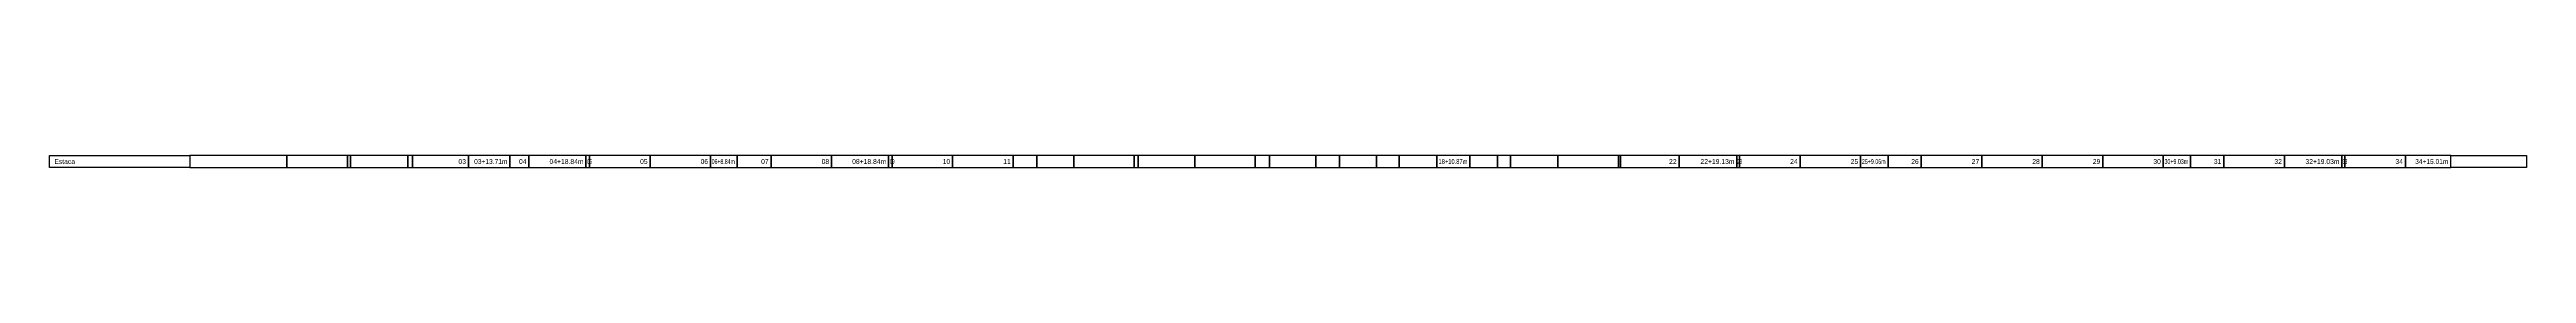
# Model space of a CAD drawing. Extents: x -160 to 364724, y -100 to 7353297.
# Drawn here: x 359949 to 360767, y 7349730 to 7349734 of the extents above; entities that cross this region are included whole.
import ezdxf
from ezdxf.enums import TextEntityAlignment as Align

# ---------------------------------------------------------------- set-up
doc = ezdxf.new("R2010")
doc.units = 0
doc.header["$LTSCALE"] = 5
doc.layers.add('PS_PERFIL_COTA_LIN', color=7, linetype='Continuous')
doc.layers.add('PS_PERFIL_COTA_TXT', color=5, linetype='Continuous')
doc.styles.get("Standard").update_dxf_attribs({"font": 'arial.ttf'})

msp = doc.modelspace()

# ---------------------------------------------------------------- linework, layer by layer
at = {"layer": 'PS_PERFIL_COTA_LIN', "linetype": 'Continuous'}
for points in [[(359995.18, 7349734.443), (359995.18, 7349730.443), (359948.78, 7349730.443), (359948.78, 7349734.443)], [(359995.18, 7349734.443), (359995.18, 7349730.443), (360027.18, 7349730.443), (360027.18, 7349734.443)], [(360027.18, 7349734.443), (360027.18, 7349730.443), (360047.18, 7349730.443), (360047.18, 7349734.443)], [(360047.18, 7349734.443), (360047.18, 7349730.443), (360048.211, 7349730.443), (360048.211, 7349734.443)], [(360048.211, 7349734.443), (360048.211, 7349730.443), (360067.18, 7349730.443), (360067.18, 7349734.443)], [(360067.18, 7349734.443), (360067.18, 7349730.443), (360068.69, 7349730.443), (360068.69, 7349734.443)], [(360068.69, 7349734.443), (360068.69, 7349730.443), (360087.18, 7349730.443), (360087.18, 7349734.443)], [(360087.18, 7349734.443), (360087.18, 7349730.443), (360100.893, 7349730.443), (360100.893, 7349734.443)], [(360100.893, 7349734.443), (360100.893, 7349730.443), (360107.18, 7349730.443), (360107.18, 7349734.443)], [(360107.18, 7349734.443), (360107.18, 7349730.443), (360126.023, 7349730.443), (360126.023, 7349734.443)], [(360126.023, 7349734.443), (360126.023, 7349730.443), (360127.18, 7349730.443), (360127.18, 7349734.443)], [(360127.18, 7349734.443), (360127.18, 7349730.443), (360147.18, 7349730.443), (360147.18, 7349734.443)], [(360147.18, 7349734.443), (360147.18, 7349730.443), (360167.18, 7349730.443), (360167.18, 7349734.443)], [(360167.18, 7349734.443), (360167.18, 7349730.443), (360176.024, 7349730.443), (360176.024, 7349734.443)], [(360176.024, 7349734.443), (360176.024, 7349730.443), (360187.18, 7349730.443), (360187.18, 7349734.443)], [(360187.18, 7349734.443), (360187.18, 7349730.443), (360207.18, 7349730.443), (360207.18, 7349734.443)], [(360207.18, 7349734.443), (360207.18, 7349730.443), (360226.025, 7349730.443), (360226.025, 7349734.443)], [(360226.025, 7349734.443), (360226.025, 7349730.443), (360227.18, 7349730.443), (360227.18, 7349734.443)], [(360227.18, 7349734.443), (360227.18, 7349730.443), (360247.18, 7349730.443), (360247.18, 7349734.443)], [(360247.18, 7349734.443), (360247.18, 7349730.443), (360267.18, 7349730.443), (360267.18, 7349734.443)], [(360267.18, 7349734.443), (360267.18, 7349730.443), (360275, 7349730.443), (360275, 7349734.443)], [(360275, 7349734.443), (360275, 7349730.443), (360287.18, 7349730.443), (360287.18, 7349734.443)], [(360287.18, 7349734.443), (360287.18, 7349730.443), (360307.18, 7349730.443), (360307.18, 7349734.443)], [(360307.18, 7349734.443), (360307.18, 7349730.443), (360308.512, 7349730.443), (360308.512, 7349734.443)], [(360308.512, 7349734.443), (360308.512, 7349730.443), (360327.18, 7349730.443), (360327.18, 7349734.443)], [(360327.18, 7349734.443), (360327.18, 7349730.443), (360347.18, 7349730.443), (360347.18, 7349734.443)], [(360347.18, 7349734.443), (360347.18, 7349730.443), (360351.821, 7349730.443), (360351.821, 7349734.443)], [(360351.821, 7349734.443), (360351.821, 7349730.443), (360367.18, 7349730.443), (360367.18, 7349734.443)], [(360367.18, 7349734.443), (360367.18, 7349730.443), (360374.946, 7349730.443), (360374.946, 7349734.443)], [(360374.946, 7349734.443), (360374.946, 7349730.443), (360387.18, 7349730.443), (360387.18, 7349734.443)], [(360387.18, 7349734.443), (360387.18, 7349730.443), (360394.681, 7349730.443), (360394.681, 7349734.443)], [(360394.681, 7349734.443), (360394.681, 7349730.443), (360407.18, 7349730.443), (360407.18, 7349734.443)], [(360407.18, 7349734.443), (360407.18, 7349730.443), (360418.054, 7349730.443), (360418.054, 7349734.443)], [(360418.054, 7349734.443), (360418.054, 7349730.443), (360427.18, 7349730.443), (360427.18, 7349734.443)], [(360427.18, 7349734.443), (360427.18, 7349730.443), (360431.509, 7349730.443), (360431.509, 7349734.443)], [(360431.509, 7349734.443), (360431.509, 7349730.443), (360447.18, 7349730.443), (360447.18, 7349734.443)], [(360447.18, 7349734.443), (360447.18, 7349730.443), (360467.18, 7349730.443), (360467.18, 7349734.443)], [(360467.18, 7349734.443), (360467.18, 7349730.443), (360467.866, 7349730.443), (360467.866, 7349734.443)], [(360467.866, 7349734.443), (360467.866, 7349730.443), (360487.18, 7349730.443), (360487.18, 7349734.443)], [(360487.18, 7349734.443), (360487.18, 7349730.443), (360506.314, 7349730.443), (360506.314, 7349734.443)], [(360506.314, 7349734.443), (360506.314, 7349730.443), (360507.18, 7349730.443), (360507.18, 7349734.443)], [(360507.18, 7349734.443), (360507.18, 7349730.443), (360527.18, 7349730.443), (360527.18, 7349734.443)], [(360527.18, 7349734.443), (360527.18, 7349730.443), (360547.18, 7349730.443), (360547.18, 7349734.443)], [(360547.18, 7349734.443), (360547.18, 7349730.443), (360556.246, 7349730.443), (360556.246, 7349734.443)], [(360556.246, 7349734.443), (360556.246, 7349730.443), (360567.18, 7349730.443), (360567.18, 7349734.443)], [(360567.18, 7349734.443), (360567.18, 7349730.443), (360587.18, 7349730.443), (360587.18, 7349734.443)], [(360587.18, 7349734.443), (360587.18, 7349730.443), (360607.18, 7349730.443), (360607.18, 7349734.443)], [(360607.18, 7349734.443), (360607.18, 7349730.443), (360627.18, 7349730.443), (360627.18, 7349734.443)], [(360627.18, 7349734.443), (360627.18, 7349730.443), (360647.18, 7349730.443), (360647.18, 7349734.443)], [(360647.18, 7349734.443), (360647.18, 7349730.443), (360656.209, 7349730.443), (360656.209, 7349734.443)], [(360656.209, 7349734.443), (360656.209, 7349730.443), (360667.18, 7349730.443), (360667.18, 7349734.443)], [(360667.18, 7349734.443), (360667.18, 7349730.443), (360687.18, 7349730.443), (360687.18, 7349734.443)], [(360687.18, 7349734.443), (360687.18, 7349730.443), (360706.208, 7349730.443), (360706.208, 7349734.443)], [(360706.208, 7349734.443), (360706.208, 7349730.443), (360707.18, 7349730.443), (360707.18, 7349734.443)], [(360707.18, 7349734.443), (360707.18, 7349730.443), (360727.18, 7349730.443), (360727.18, 7349734.443)], [(360727.18, 7349734.443), (360727.18, 7349730.443), (360742.19, 7349730.443), (360742.19, 7349734.443)], [(360767.18, 7349734.443), (360767.18, 7349730.443), (360742.19, 7349730.443), (360742.19, 7349734.443)]]:
    msp.add_lwpolyline(points, close=True, dxfattribs=at)

# ---------------------------------------------------------------- texts
at = {"layer": 'PS_PERFIL_COTA_TXT'}
msp.add_text('Estaca', height=1.6, dxfattribs=at).set_placement((359950.38, 7349732.443), align=Align.MIDDLE_LEFT)
for s, p in [('03', (360086.38, 7349732.443)), ('04', (360106.38, 7349732.443)), ('04+18.84m', (360125.223, 7349732.443)), ('05', (360146.38, 7349732.443)), ('06', (360166.38, 7349732.443)), ('07', (360186.38, 7349732.443)), ('08', (360206.38, 7349732.443)), ('08+18.84m', (360225.225, 7349732.443)), ('10', (360246.38, 7349732.443)), ('11', (360266.38, 7349732.443)), ('22', (360486.38, 7349732.443)), ('22+19.13m', (360505.514, 7349732.443)), ('24', (360526.38, 7349732.443)), ('25', (360546.38, 7349732.443)), ('26', (360566.38, 7349732.443)), ('27', (360586.38, 7349732.443)), ('28', (360606.38, 7349732.443)), ('29', (360626.38, 7349732.443)), ('30', (360646.38, 7349732.443)), ('31', (360666.38, 7349732.443)), ('32', (360686.38, 7349732.443)), ('32+19.03m', (360705.408, 7349732.443)), ('34', (360726.38, 7349732.443))]:
    msp.add_text(s, height=1.6, dxfattribs=at).set_placement(p, align=Align.MIDDLE_RIGHT)
for s, width, p in [('03+13.71m', 0.857083, (360100.093, 7349732.443)), ('05', 0.5, (360127.98, 7349732.443)), ('06+8.84m', 0.614188, (360175.224, 7349732.443)), ('09', 0.5, (360227.98, 7349732.443)), ('18+10.87m', 0.679606, (360417.254, 7349732.443)), ('23', 0.5, (360507.98, 7349732.443)), ('25+9.06m', 0.629568, (360555.446, 7349732.443)), ('30+9.03m', 0.627034, (360655.409, 7349732.443)), ('33', 0.5, (360707.98, 7349732.443)), ('34+15.01m', 0.938136, (360741.39, 7349732.443))]:
    msp.add_text(s, height=1.6, dxfattribs=dict(at, width=width)).set_placement(p, align=Align.MIDDLE_RIGHT)

doc.saveas('drawing.dxf')
